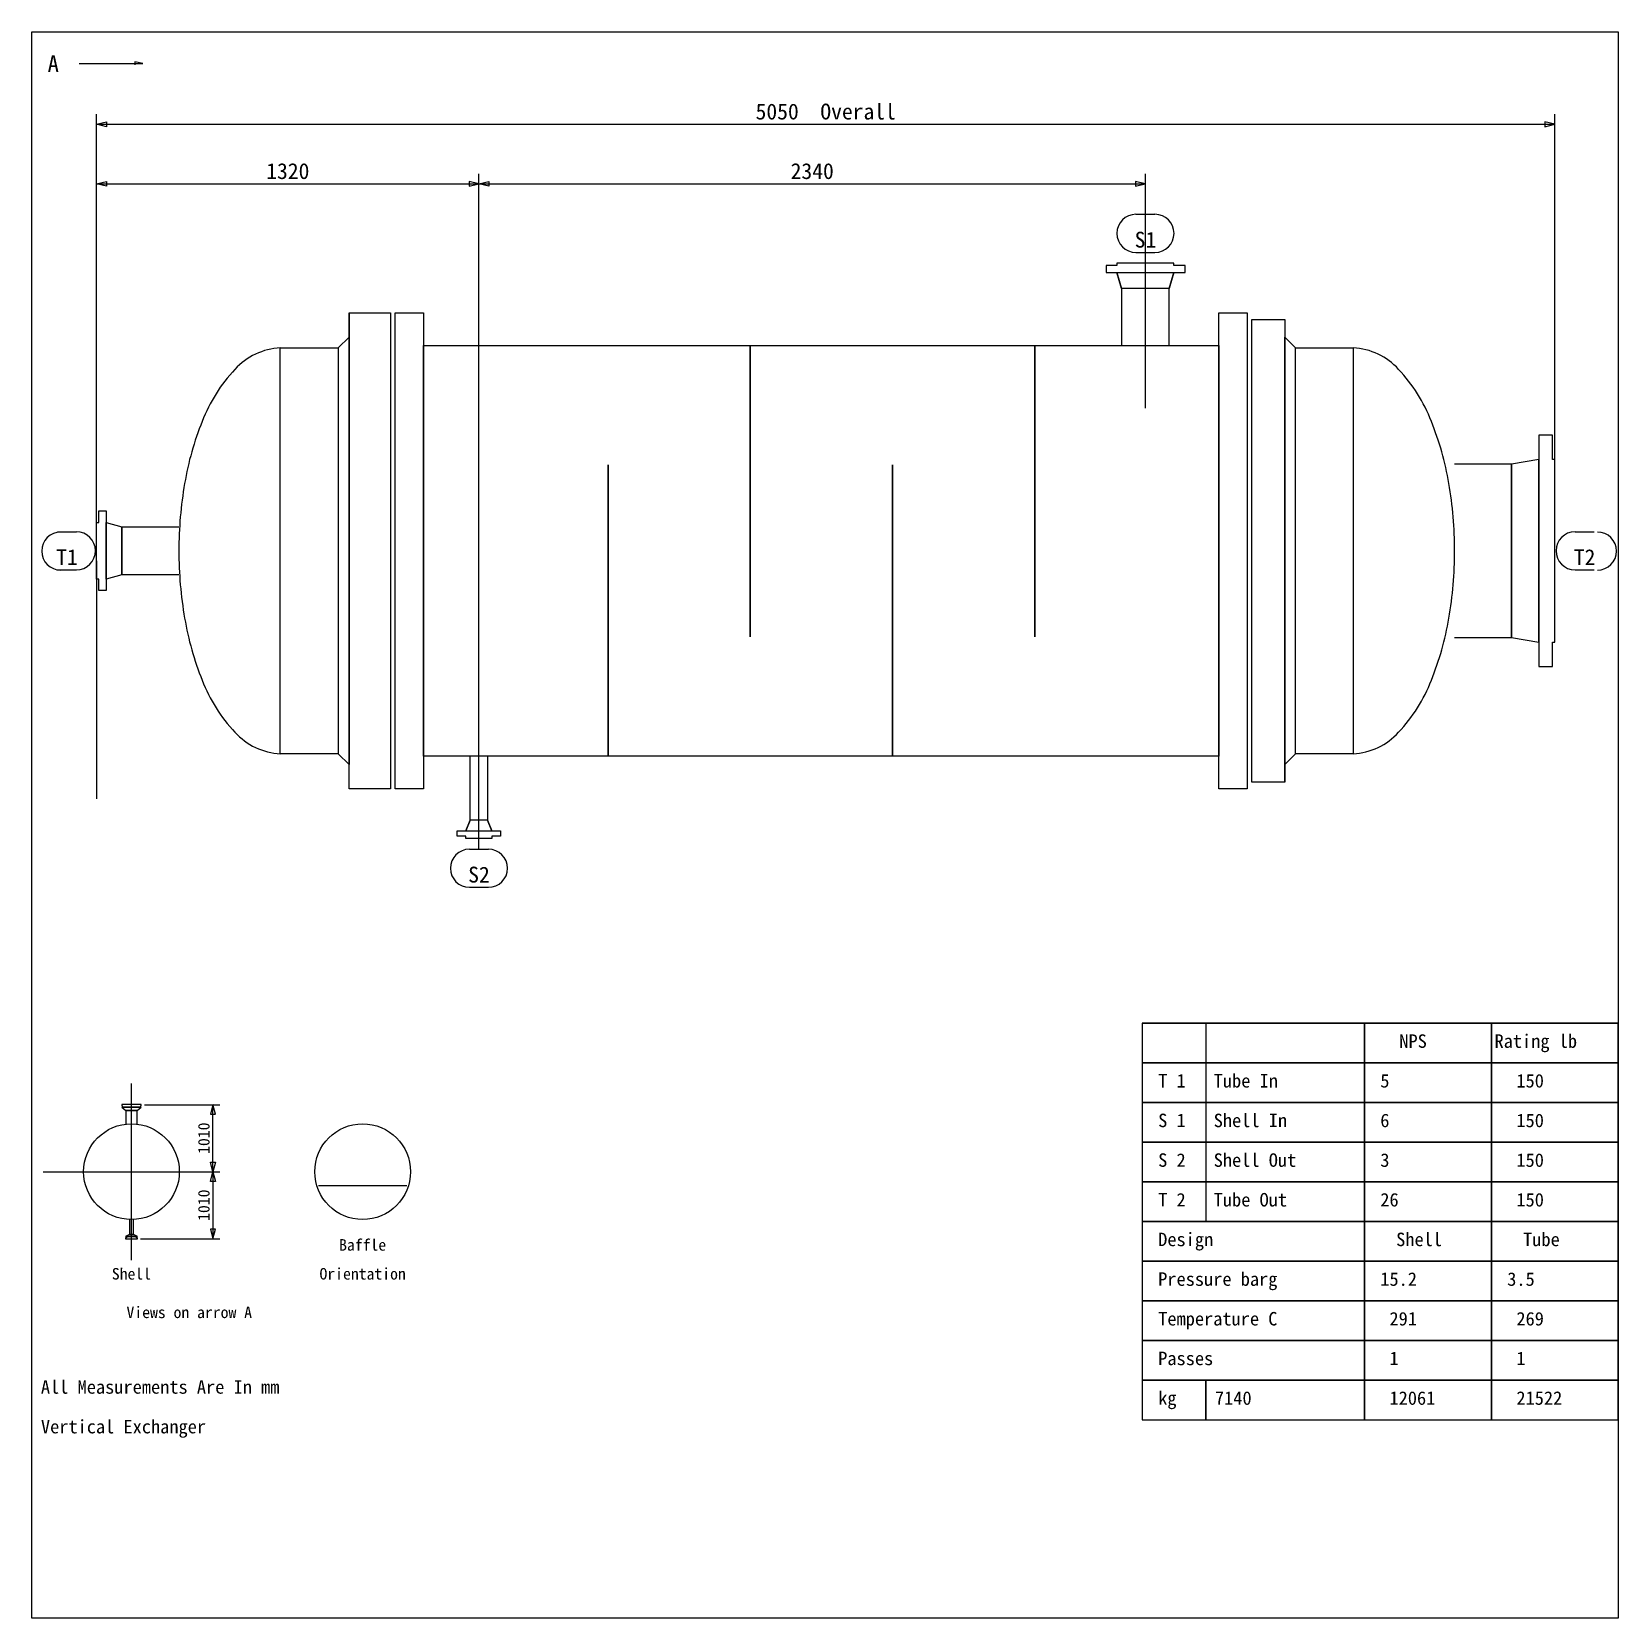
# Model space of a CAD drawing. Header units: millimetres. Extents: x -3006 to 2296, y -71 to 9552.
# Drawn here: x -3006 to -2026, y 4250 to 5231 of the extents above; entities that cross this region are included whole.
import ezdxf
from ezdxf.enums import TextEntityAlignment as Align

# ---------------------------------------------------------------- set-up
doc = ezdxf.new("R2010")
doc.units = ezdxf.units.MM
for name, color, linetype in [('1', 7, 'Continuous'), ('11', 7, 'Continuous'), ('12', 7, 'Continuous'), ('2', 7, 'Continuous'), ('7', 7, 'Continuous'), ('8', 7, 'Continuous')]:
    doc.layers.add(name, color=color, linetype=linetype)

msp = doc.modelspace()

# ---------------------------------------------------------------- texts
at = {"layer": '1'}
msp.add_text('A', height=10.294, dxfattribs=at).set_placement((-2996.199, 5216.095), align=Align.TOP_LEFT)
for s, height, p in [('5050  Overall', 9.80392, (-2515.351, 5173.595)), ('1320', 9.8039, (-2847.761, 5136.798)), ('2340', 9.8039, (-2523.704, 5136.798)), ('S1', 9.8039, (-2317.778, 5094.396)), ('T1', 9.8039, (-2984.274, 4898.224)), ('T2', 9.8039, (-2046.428, 4898.224)), ('S2', 9.8039, (-2729.631, 4702.052))]:
    msp.add_text(s, height=height, dxfattribs=at).set_placement(p, align=Align.BOTTOM_CENTER)
for p in [(-2893.974, 4547.022), (-2893.974, 4505.615)]:
    msp.add_text('1010', height=7.1265, rotation=90, dxfattribs=at).set_placement(p, align=Align.BOTTOM_CENTER)
for s, height, p in [('Baffle', 7.1265, (-2801.521, 4484.652)), ('Shell', 7.1265, (-2944.378, 4466.795)), ('Orientation', 7.12647, (-2801.521, 4466.795)), ('Views on arrow A', 7.12647, (-2908.664, 4442.985))]:
    msp.add_text(s, height=height, dxfattribs=at).set_placement(p, align=Align.TOP_CENTER)
at = {"layer": '12'}
for s, height, p in [('NPS', 8.3333, (-2160.905, 4611.193)), ('Rating lb', 8.3333, (-2102.081, 4611.193)), ('T 1', 8.3333, (-2309.924, 4586.683)), ('Tube In', 8.3333, (-2275.611, 4586.683)), ('5', 8.333, (-2172.669, 4586.683)), (' 150', 8.3333, (-2094.238, 4586.683)), ('S 1', 8.3333, (-2309.924, 4562.173)), ('Shell In', 8.3333, (-2275.611, 4562.173)), ('6', 8.333, (-2172.669, 4562.173)), (' 150', 8.3333, (-2094.238, 4562.173)), ('S 2', 8.3333, (-2309.924, 4537.663)), ('Shell Out', 8.3333, (-2275.611, 4537.663)), ('3', 8.333, (-2172.669, 4537.663)), (' 150', 8.3333, (-2094.238, 4537.663)), ('T 2', 8.3333, (-2309.924, 4513.153)), ('Tube Out', 8.3333, (-2275.611, 4513.153)), ('26', 8.3333, (-2172.669, 4513.153)), (' 150', 8.3333, (-2094.238, 4513.153)), ('Design', 8.3333, (-2309.924, 4488.644)), ('Shell', 8.3333, (-2162.866, 4488.644)), ('Tube', 8.3333, (-2084.434, 4488.644)), ('Pressure barg', 8.33333, (-2309.924, 4464.134)), ('15.2', 8.3333, (-2172.669, 4464.134)), ('3.5', 8.3333, (-2094.238, 4464.134)), ('Temperature C', 8.33333, (-2309.924, 4439.624)), (' 291', 8.3333, (-2172.669, 4439.624)), (' 269', 8.3333, (-2094.238, 4439.624)), ('Passes', 8.3333, (-2309.924, 4415.114)), (' 1', 8.3333, (-2172.669, 4415.114)), (' 1', 8.3333, (-2094.238, 4415.114)), (' All Measurements Are In mm', 8.33333, (-3006.003, 4397.467)), ('kg', 8.3333, (-2309.924, 4390.604)), (' 7140', 8.3333, (-2280.513, 4390.604)), (' 12061', 8.3333, (-2172.669, 4390.604)), (' 21522', 8.3333, (-2094.238, 4390.604)), (' Vertical Exchanger', 8.33333, (-3006.003, 4372.957))]:
    msp.add_text(s, height=height, dxfattribs=at).set_placement(p, align=Align.TOP_LEFT)

# ---------------------------------------------------------------- linework, layer by layer
at = {"layer": '1'}
for p, q in [((-2976.591, 5211.193), (-2937.375, 5211.193)), ((-2965.892, 4916.116), (-2965.892, 5179.723)), ((-2064.81, 4916.116), (-2064.81, 5179.723)), ((-2965.892, 5063.219), (-2965.892, 5142.925)), ((-2729.631, 4726.071), (-2729.631, 5142.925)), ((-2317.778, 4998.182), (-2317.778, 5142.925)), ((-2323.66, 5117.925), (-2311.896, 5117.925)), ((-2323.66, 5094.396), (-2311.896, 5094.396)), ((-2990.157, 4921.753), (-2978.392, 4921.753)), ((-2052.31, 4921.753), (-2040.546, 4921.753)), ((-2965.892, 4903.861), (-2965.892, 4756.758)), ((-2990.157, 4898.224), (-2978.392, 4898.224)), ((-2052.31, 4898.224), (-2040.546, 4898.224)), ((-2735.513, 4725.581), (-2723.748, 4725.581)), ((-2735.513, 4702.052), (-2723.748, 4702.052)), ((-2944.378, 4471.748), (-2944.378, 4580.889)), ((-2936.284, 4567.726), (-2889.807, 4567.726)), ((-2998.949, 4526.319), (-2889.807, 4526.319)), ((-2938.885, 4484.911), (-2889.807, 4484.911))]:
    msp.add_line(p, q, dxfattribs=at)
for points in [[(-2937.375, 5211.193), (-2942.277, 5212.173), (-2942.277, 5210.212)], [(-2965.892, 5173.595), (-2959.737, 5175.178), (-2959.737, 5172.012), (-2965.892, 5173.595), (-2064.81, 5173.595), (-2070.965, 5175.178), (-2070.965, 5172.012), (-2064.81, 5173.595)], [(-2965.892, 5136.841), (-2959.737, 5138.248), (-2959.737, 5135.259), (-2965.892, 5136.841), (-2729.718, 5136.841), (-2735.698, 5138.248), (-2735.698, 5135.259), (-2729.718, 5136.841)], [(-2729.718, 5136.841), (-2723.564, 5138.248), (-2723.564, 5135.259), (-2729.718, 5136.841), (-2317.866, 5136.841), (-2323.845, 5138.248), (-2323.845, 5135.259), (-2317.866, 5136.841)], [(-2894.001, 4526.319), (-2895.476, 4532.298), (-2892.445, 4532.298), (-2894.001, 4526.319), (-2894.001, 4567.767), (-2895.476, 4561.787), (-2892.445, 4561.787), (-2894.001, 4567.767)], [(-2894.001, 4526.319), (-2892.445, 4520.339), (-2895.476, 4520.339), (-2894.001, 4526.319), (-2894.001, 4484.87), (-2892.445, 4490.85), (-2895.476, 4490.85), (-2894.001, 4484.87)]]:
    msp.add_lwpolyline(points, dxfattribs=at)
for centre, start, end in [((-2323.66, 5106.16), 90, 270), ((-2311.896, 5106.16), 270, 90), ((-2988.062, 4909.821), 90, 270), ((-2978.392, 4909.988), 270, 90), ((-2052.31, 4909.988), 90, 270), ((-2038.451, 4909.821), 270, 90), ((-2735.513, 4713.817), 90, 270), ((-2723.748, 4713.817), 270, 90)]:
    msp.add_arc(centre, 11.765, start, end, dxfattribs=at)
at = {"layer": '11'}
for points in [[(-3006.003, 5230.757), (-2025.611, 5230.757), (-2025.611, 4250.364), (-3006.003, 4250.364), (-3006.003, 5230.757)], [(-2319.728, 4618.055), (-2025.611, 4618.055), (-2319.728, 4618.055), (-2319.728, 4593.546), (-2025.611, 4593.546), (-2319.728, 4593.546), (-2319.728, 4569.036), (-2025.611, 4569.036), (-2319.728, 4569.036), (-2319.728, 4544.526), (-2025.611, 4544.526), (-2319.728, 4544.526), (-2319.728, 4520.016), (-2025.611, 4520.016), (-2319.728, 4520.016), (-2319.728, 4495.506), (-2025.611, 4495.506), (-2319.728, 4495.506), (-2319.728, 4470.997), (-2025.611, 4470.997), (-2319.728, 4470.997), (-2319.728, 4446.487), (-2025.611, 4446.487), (-2319.728, 4446.487), (-2319.728, 4421.977), (-2025.611, 4421.977), (-2319.728, 4421.977), (-2319.728, 4397.467), (-2025.611, 4397.467), (-2319.728, 4397.467), (-2319.728, 4372.957), (-2280.513, 4372.957), (-2280.513, 4397.467), (-2280.513, 4372.957), (-2182.473, 4372.957), (-2182.473, 4618.055), (-2182.473, 4372.957), (-2104.042, 4372.957), (-2104.042, 4618.055), (-2104.042, 4372.957), (-2025.611, 4372.957), (-2025.611, 4618.055), (-2280.513, 4618.055), (-2280.513, 4495.506)]]:
    msp.add_lwpolyline(points, dxfattribs=at)
at = {"layer": '2'}
for p, q in [((-2852.377, 5035.373), (-2852.377, 5035.373)), ((-2189.404, 5035.373), (-2189.404, 5035.373)), ((-2852.377, 4784.604), (-2852.377, 4784.604)), ((-2189.404, 4784.604), (-2189.404, 4784.604)), ((-2828.87, 4517.718), (-2774.172, 4517.718))]:
    msp.add_line(p, q, dxfattribs=at)
for points in [[(-2303.094, 5036.956), (-2303.094, 5072.127), (-2300.28, 5081.975), (-2293.246, 5081.975), (-2293.246, 5086.371), (-2300.28, 5086.371), (-2300.28, 5087.778), (-2335.451, 5087.778), (-2335.451, 5086.371), (-2342.134, 5086.371), (-2342.134, 5081.975), (-2335.451, 5081.975), (-2300.28, 5081.975), (-2303.094, 5072.127), (-2332.638, 5072.127), (-2335.451, 5081.975), (-2332.638, 5072.127), (-2332.638, 5036.956)], [(-2816.591, 5035.373), (-2809.908, 5042.056), (-2809.908, 5057.003), (-2784.234, 5057.003), (-2784.234, 4762.973), (-2809.908, 4762.973), (-2809.908, 5057.003), (-2809.908, 4777.921), (-2816.591, 4784.604)], [(-2781.42, 5057.003), (-2763.834, 5057.003), (-2763.834, 4762.973), (-2781.42, 4762.973), (-2781.42, 5057.003)], [(-2272.495, 5057.003), (-2254.91, 5057.003), (-2254.91, 4762.973), (-2272.495, 4762.973), (-2272.495, 5057.003)], [(-2225.014, 4784.604), (-2231.697, 4777.921), (-2231.697, 4767.018), (-2252.096, 4767.018), (-2252.096, 5052.959), (-2231.697, 5052.959), (-2231.697, 4767.018), (-2231.697, 5042.056), (-2225.014, 5035.373)], [(-2852.465, 5035.373), (-2816.591, 5035.373), (-2816.591, 4784.604), (-2852.465, 4784.604), (-2852.465, 5035.373)], [(-2763.834, 5036.956), (-2272.495, 5036.956), (-2272.495, 4783.021), (-2763.834, 4783.021), (-2763.834, 5036.956)], [(-2225.014, 5035.373), (-2189.492, 5035.373), (-2189.492, 4784.604), (-2225.014, 4784.604), (-2225.014, 5035.373)], [(-2126.711, 4856.353), (-2091.54, 4856.353), (-2074.658, 4853.539), (-2074.658, 4838.591), (-2066.217, 4838.591), (-2066.217, 4853.539), (-2064.81, 4853.539), (-2064.81, 4966.438), (-2066.217, 4966.438), (-2066.217, 4981.386), (-2074.658, 4981.386), (-2074.658, 4966.438), (-2074.658, 4853.539), (-2074.658, 4966.438), (-2091.54, 4963.624), (-2091.54, 4856.353), (-2091.54, 4963.624), (-2126.711, 4963.624)], [(-2915.07, 4895.217), (-2950.241, 4895.217), (-2960.089, 4892.403), (-2960.089, 4885.369), (-2964.485, 4885.369), (-2964.485, 4892.403), (-2965.892, 4892.403), (-2965.892, 4927.574), (-2964.485, 4927.574), (-2964.485, 4934.608), (-2960.089, 4934.608), (-2960.089, 4927.574), (-2960.089, 4892.403), (-2960.089, 4927.574), (-2950.241, 4924.76), (-2950.241, 4895.217), (-2950.241, 4924.76), (-2915.07, 4924.76)], [(-2724.443, 4783.021), (-2724.443, 4743.454), (-2721.629, 4736.947), (-2716.354, 4736.947), (-2716.354, 4733.606), (-2721.629, 4733.606), (-2721.629, 4732.199), (-2737.808, 4732.199), (-2737.808, 4733.606), (-2743.083, 4733.606), (-2743.083, 4736.947), (-2737.808, 4736.947), (-2721.629, 4736.947), (-2724.443, 4743.454), (-2734.994, 4743.454), (-2737.808, 4736.947), (-2734.994, 4743.454), (-2734.994, 4783.021)], [(-2940.938, 4555.726), (-2940.938, 4564.081), (-2938.48, 4566.129), (-2938.644, 4566.129), (-2938.644, 4567.112), (-2938.48, 4567.112), (-2938.48, 4567.767), (-2950.276, 4567.767), (-2950.276, 4567.112), (-2950.112, 4567.112), (-2950.112, 4566.129), (-2950.276, 4566.129), (-2938.48, 4566.129), (-2950.276, 4566.129), (-2947.819, 4564.081), (-2940.938, 4564.081), (-2947.819, 4564.081), (-2947.819, 4555.726)], [(-2945.607, 4496.748), (-2945.607, 4487.492), (-2948.064, 4486.345), (-2947.491, 4486.345), (-2947.491, 4485.526), (-2948.064, 4485.526), (-2948.064, 4484.87), (-2940.692, 4484.87), (-2940.692, 4485.526), (-2941.266, 4485.526), (-2941.266, 4486.345), (-2940.692, 4486.345), (-2948.064, 4486.345), (-2940.692, 4486.345), (-2943.15, 4487.492), (-2945.607, 4487.492), (-2943.15, 4487.492), (-2943.15, 4496.748)]]:
    msp.add_lwpolyline(points, dxfattribs=at)
for points in [[(-2852.377, 5035.373, 0.1989124), (-2880.414, 5022.136, 0.0984914), (-2900.655, 4989.978, 0.0545957), (-2911.501, 4951.689, 0.0436609), (-2915.07, 4909.988, 0.0436609), (-2911.501, 4868.288, 0.0545957), (-2900.655, 4829.999, 0.0984914), (-2880.414, 4797.841, 0.1989124), (-2852.377, 4784.604, 0.1989124)], [(-2189.404, 4784.604, 0.1989124), (-2161.367, 4797.841, 0.0984914), (-2141.126, 4829.999, 0.0545957), (-2130.28, 4868.288, 0.0436609), (-2126.711, 4909.988, 0.0436609), (-2130.28, 4951.689, 0.0545957), (-2141.126, 4989.978, 0.0984914), (-2161.367, 5022.136, 0.1989124), (-2189.404, 5035.373, 0.1989124)]]:
    msp.add_lwpolyline(points, format="xyb", dxfattribs=at)
for centre in [(-2944.378, 4526.319), (-2801.521, 4526.319)]:
    msp.add_circle(centre, 29.571, dxfattribs=at)
at = {"layer": '7'}
for points in [[(-2649.88, 4783.021), (-2649.88, 4783.021), (-2649.88, 4963.097), (-2649.88, 4963.097), (-2649.88, 4783.021)], [(-2474.025, 4783.021), (-2474.025, 4783.021), (-2474.025, 4963.097), (-2474.025, 4963.097), (-2474.025, 4783.021)]]:
    msp.add_lwpolyline(points, dxfattribs=at)
at = {"layer": '8'}
for points in [[(-2561.953, 4856.88), (-2561.953, 4856.88), (-2561.953, 5036.956), (-2561.953, 5036.956), (-2561.953, 4856.88)], [(-2386.098, 4856.88), (-2386.098, 4856.88), (-2386.098, 5036.956), (-2386.098, 5036.956), (-2386.098, 4856.88)]]:
    msp.add_lwpolyline(points, dxfattribs=at)

msp.set_redraw_order([(e.dxf.handle, doc.entitydb.next_handle()) for e in msp.query("TEXT MTEXT ATTDEF DIMENSION ARC_DIMENSION")])  # texts and dimensions are drawn at this point

doc.saveas('drawing.dxf')
